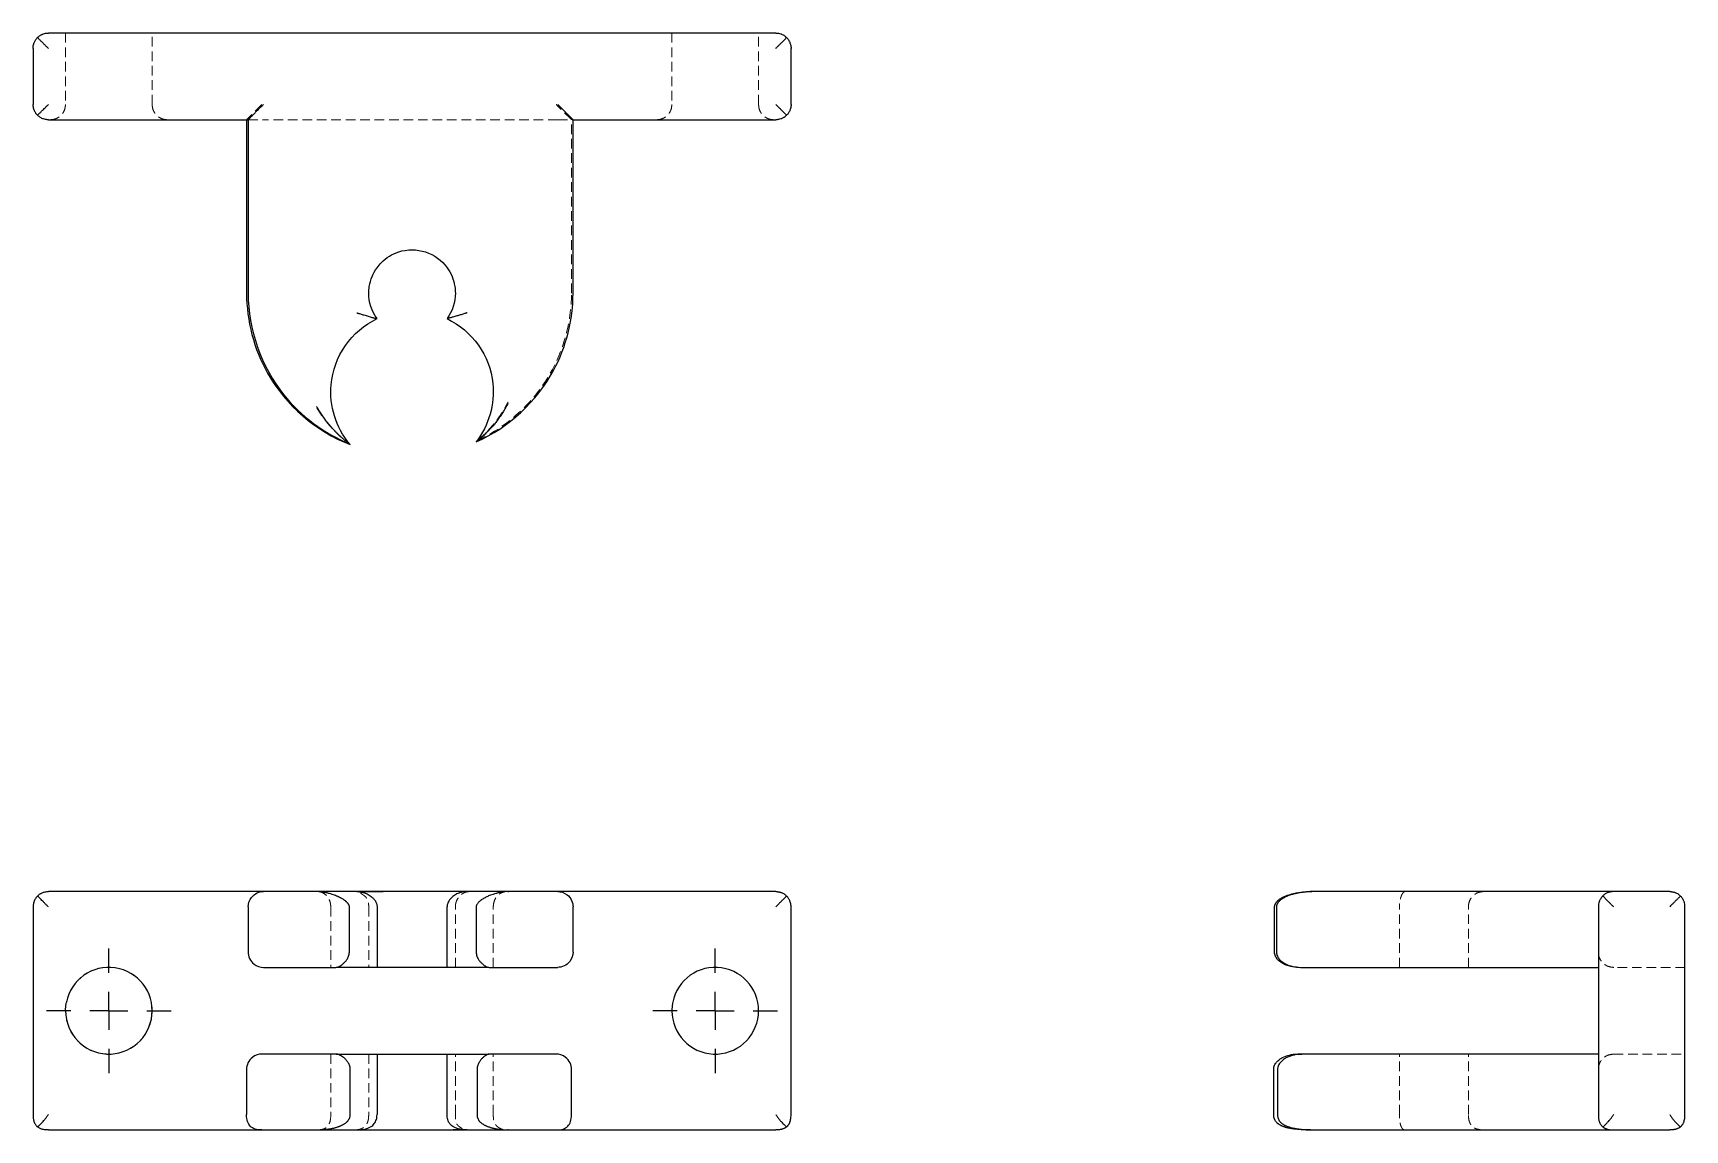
# Model space of a CAD drawing. Header units: millimetres. Extents: x 33 to 251, y 41 to 186.
import ezdxf

# ---------------------------------------------------------------- set-up
doc = ezdxf.new("R2010")
doc.units = ezdxf.units.MM
doc.linetypes.add('HIDDEN', pattern=[1.905, 1.27, -0.635])
doc.layers.add('10', color=7, linetype='Continuous')

# ---------------------------------------------------------------- blocks, each defined once
blk = doc.blocks.new('SW_CENTERMARKSYMBOL_0')
at = {"layer": '10', "color": 0}
for p, q in [((0, 5), (0, 8.21)), ((0, 0), (0, 2.5)), ((-5, 0), (-8.21, 0)), ((0, 0), (-2.5, 0)), ((0, 0), (0, -2.5)), ((0, 0), (2.5, 0)), ((5, 0), (8.21, 0)), ((0, -5), (0, -8.21))]:
    blk.add_line(p, q, dxfattribs=at)
blk = doc.blocks.new('SW_CENTERMARKSYMBOL_1')
at = {"layer": '10', "color": 0}
for p, q in [((0, 5), (0, 8.21)), ((0, 0), (0, 2.5)), ((-5, 0), (-8.21, 0)), ((0, 0), (-2.5, 0)), ((0, 0), (0, -2.5)), ((0, 0), (2.5, 0)), ((5, 0), (8.21, 0)), ((0, -5), (0, -8.21))]:
    blk.add_line(p, q, dxfattribs=at)

msp = doc.modelspace()

# ---------------------------------------------------------------- linework, layer by layer
at = {"color": 7, "linetype": 'Continuous', "lineweight": 25}
for p, q in [((130.93, 185.77), (35.07, 185.77)), ((33.05, 183.75), (33.05, 176.37)), ((132.95, 176.37), (132.95, 183.75)), ((35.07, 174.35), (61.4, 174.35)), ((61.19, 174.35), (61.19, 151.51)), ((61.4, 174.35), (61.4, 151.51)), ((104.22, 151.51), (104.22, 174.35)), ((104.22, 174.35), (130.93, 174.35)), ((63.42, 72.7), (35.07, 72.7)), ((130.93, 72.7), (102.2, 72.7)), ((201.87, 72.7), (201.6, 72.7)), ((241.37, 72.7), (216.51, 72.7)), ((248.75, 72.7), (241.37, 72.7)), ((33.05, 70.68), (33.05, 43.32)), ((61.4, 70.68), (61.4, 64.73)), ((74.74, 64.73), (74.74, 70.68)), ((78.39, 70.68), (78.39, 62.71)), ((87.61, 62.71), (87.61, 70.68)), ((91.45, 70.68), (91.45, 64.73)), ((104.22, 64.73), (104.22, 70.68)), ((132.95, 43.32), (132.95, 70.68)), ((196.68, 64.73), (196.68, 70.68)), ((196.92, 70.68), (196.92, 64.73)), ((239.35, 70.68), (239.35, 43.32)), ((250.77, 43.32), (250.77, 70.68)), ((78.39, 62.71), (73.04, 62.71)), ((87.61, 62.71), (78.39, 62.71)), ((216.51, 62.71), (239.35, 62.71)), ((37.34, 57.1), (37.43, 58.02)), ((117.26, 57.1), (117.35, 58.02)), ((78.39, 51.29), (78.39, 43.32)), ((78.39, 51.29), (87.61, 51.29)), ((87.61, 43.32), (87.61, 51.29)), ((87.61, 51.29), (93.14, 51.29)), ((199.66, 51.29), (200.28, 51.29)), ((239.35, 51.29), (216.51, 51.29)), ((61.19, 49.27), (61.19, 43.32)), ((74.85, 43.32), (74.85, 49.27)), ((91.56, 49.27), (91.56, 43.32)), ((104.01, 43.32), (104.01, 49.27)), ((196.56, 43.32), (196.56, 49.27)), ((197.07, 49.27), (197.07, 43.32)), ((35.07, 41.3), (63.21, 41.3)), ((101.99, 41.3), (130.93, 41.3)), ((201.4, 41.3), (202.08, 41.3)), ((216.51, 41.3), (241.37, 41.3)), ((241.37, 41.3), (248.75, 41.3))]:
    msp.add_line(p, q, dxfattribs=at)
at = {"color": 7, "linetype": 'HIDDEN', "lineweight": 18}
for p, q in [((37.33, 185.77), (37.33, 176.37)), ((48.75, 176.37), (48.75, 185.77)), ((117.25, 185.77), (117.25, 176.37)), ((128.67, 176.37), (128.67, 185.77)), ((102.2, 174.35), (63.42, 174.35)), ((104.01, 151.51), (104.01, 174.35)), ((239.85, 72), (240, 72.16)), ((72.3, 70.68), (72.3, 62.71)), ((77.29, 70.68), (77.29, 62.71)), ((77.3, 70.68), (77.3, 70.68)), ((88.71, 62.71), (88.71, 70.68)), ((93.7, 62.71), (93.7, 70.68)), ((213.15, 62.71), (213.15, 70.68)), ((222.22, 62.71), (222.22, 70.68)), ((201.29, 62.71), (199.82, 62.71)), ((250.77, 62.71), (241.37, 62.71)), ((117.25, 57), (117.36, 58.11)), ((72.3, 51.29), (72.3, 43.32)), ((77.29, 51.29), (77.29, 43.32)), ((88.71, 43.32), (88.71, 51.29)), ((93.7, 43.32), (93.7, 51.29)), ((213.15, 43.32), (213.15, 51.29)), ((222.22, 43.32), (222.22, 51.29)), ((241.37, 51.29), (250.77, 51.29)), ((88.7, 43.32), (88.7, 43.32)), ((239.96, 41.69), (239.85, 41.81))]:
    msp.add_line(p, q, dxfattribs=at)
at = {"color": 7, "linetype": 'HIDDEN', "lineweight": 18, "flags": 128}
for points in [[(35.07, 185.77), (35.07, 185.77)], [(130.93, 185.77), (130.93, 185.77)], [(33.05, 183.75), (33.05, 183.75)], [(132.95, 183.75), (132.95, 183.75)], [(33.05, 176.37), (33.05, 176.37)], [(132.95, 176.37), (132.95, 176.37)], [(35.07, 174.35), (35.07, 174.35)], [(130.93, 174.35), (130.93, 174.35)], [(35.07, 72.7), (35.07, 72.7)], [(63.42, 72.7), (63.42, 72.7)], [(102.2, 72.7), (102.2, 72.7)], [(130.93, 72.7), (130.93, 72.7)], [(241.37, 72.7), (241.37, 72.7)], [(241.37, 72.7), (241.37, 72.7)], [(248.75, 72.7), (248.75, 72.7)], [(33.05, 70.68), (33.05, 70.68)], [(61.4, 70.68), (61.4, 70.68)], [(104.22, 70.68), (104.22, 70.68)], [(132.95, 70.68), (132.95, 70.68)], [(239.35, 70.68), (239.35, 70.68)], [(239.35, 70.68), (239.35, 70.68)], [(250.77, 70.68), (250.77, 70.68)], [(61.4, 64.73), (61.4, 64.73)], [(104.22, 64.73), (104.22, 64.73)], [(63.42, 62.71), (63.42, 62.71)], [(93.7, 62.71), (93.68, 62.71), (93.57, 62.71), (93.35, 62.71), (93.05, 62.71)], [(102.2, 62.71), (102.2, 62.71)], [(63.21, 51.29), (63.21, 51.29)], [(72.3, 51.29), (72.3, 51.29), (72.39, 51.29), (72.58, 51.29), (72.87, 51.29), (72.98, 51.29)], [(101.99, 51.29), (101.99, 51.29)], [(61.19, 49.27), (61.19, 49.27)], [(104.01, 49.27), (104.01, 49.27)], [(33.05, 43.32), (33.05, 43.32)], [(61.19, 43.32), (61.19, 43.32)], [(104.01, 43.32), (104.01, 43.32)], [(132.95, 43.32), (132.95, 43.32)], [(239.35, 43.32), (239.35, 43.32)], [(239.35, 43.32), (239.35, 43.32)], [(250.77, 43.32), (250.77, 43.32)], [(35.07, 41.3), (35.07, 41.3)], [(63.21, 41.3), (63.21, 41.3)], [(101.99, 41.3), (101.99, 41.3)], [(130.93, 41.3), (130.93, 41.3)], [(241.37, 41.3), (241.37, 41.3)], [(241.37, 41.3), (241.37, 41.3)], [(248.75, 41.3), (248.75, 41.3)]]:
    msp.add_lwpolyline(points, dxfattribs=at)
at = {"color": 7, "linetype": 'Continuous', "lineweight": 25, "flags": 128}
for points in [[(93.05, 62.71), (93.04, 62.71), (92.64, 62.71), (92.15, 62.71), (91.57, 62.71), (90.91, 62.71), (90.18, 62.71), (89.38, 62.71), (88.52, 62.71), (87.61, 62.71)], [(72.98, 51.29), (73.27, 51.29), (73.76, 51.29), (74.34, 51.29), (75.01, 51.29), (75.75, 51.29), (76.57, 51.29), (77.45, 51.29), (78.39, 51.29)]]:
    msp.add_lwpolyline(points, dxfattribs=at)
at = {"color": 7, "linetype": 'HIDDEN', "lineweight": 18}
msp.add_arc((149.81, 53.29), 25.65, 134.8968, 135.2267, dxfattribs=at)
at = {"color": 7, "linetype": 'Continuous', "lineweight": 25}
for centre, start, end in [((43.04, 57), 179.9997, 168.7503), ((122.96, 57), 179.9991, 168.7509)]:
    msp.add_arc(centre, 5.71, start, end, dxfattribs=at)
for points, knots in [([(33.05, 183.75), (33.05, 183.79), (33.05, 183.87), (33.06, 183.99), (33.08, 184.12), (33.11, 184.24), (33.15, 184.37), (33.2, 184.51), (33.27, 184.67), (33.37, 184.85), (33.49, 185.02), (33.59, 185.12), (33.64, 185.17)], [0, 0, 0, 0, 0.079686, 0.161011, 0.24385, 0.328077, 0.41357, 0.500216, 0.625338, 0.750257, 0.875093, 1, 1, 1, 1]), ([(33.64, 185.17), (33.66, 185.2), (33.72, 185.25), (33.82, 185.33), (33.92, 185.41), (34.04, 185.49), (34.18, 185.56), (34.3, 185.62), (34.47, 185.68), (34.67, 185.73), (34.88, 185.76), (35.01, 185.76), (35.07, 185.77)], [0, 0, 0, 0, 0.064495, 0.136706, 0.216541, 0.303831, 0.398323, 0.499698, 0.56742, 0.749751, 0.88973, 1, 1, 1, 1]), ([(33.64, 185.17), (33.67, 185.15), (33.73, 185.09), (33.82, 184.99), (33.93, 184.88), (34.05, 184.76), (34.18, 184.63), (34.35, 184.46), (34.57, 184.24), (34.81, 183.99), (34.98, 183.83), (35.07, 183.75)], [0, 0, 0, 0, 0.069396, 0.14442, 0.225006, 0.311137, 0.402765, 0.499787, 0.669523, 0.836568, 1, 1, 1, 1]), ([(130.93, 185.77), (130.97, 185.76), (131.05, 185.76), (131.17, 185.75), (131.35, 185.73), (131.53, 185.68), (131.72, 185.61), (131.89, 185.53), (132.07, 185.42), (132.23, 185.3), (132.32, 185.21), (132.36, 185.17)], [0, 0, 0, 0, 0.07026, 0.153594, 0.25029, 0.432717, 0.500358, 0.64983, 0.783468, 0.900361, 1, 1, 1, 1]), ([(130.93, 183.75), (130.97, 183.79), (131.06, 183.87), (131.18, 183.99), (131.3, 184.12), (131.43, 184.24), (131.55, 184.37), (131.7, 184.51), (131.87, 184.67), (132.04, 184.85), (132.21, 185.02), (132.31, 185.12), (132.36, 185.17)], [0, 0, 0, 0, 0.079686, 0.161011, 0.24385, 0.328077, 0.413569, 0.500215, 0.625337, 0.750257, 0.875093, 1, 1, 1, 1]), ([(132.36, 185.17), (132.39, 185.15), (132.45, 185.09), (132.53, 184.99), (132.61, 184.88), (132.68, 184.76), (132.75, 184.63), (132.82, 184.46), (132.89, 184.24), (132.94, 183.99), (132.95, 183.83), (132.95, 183.75)], [0, 0, 0, 0, 0.069396, 0.144419, 0.225005, 0.311135, 0.402764, 0.499786, 0.669522, 0.836568, 1, 1, 1, 1]), ([(33.64, 174.94), (33.61, 174.97), (33.55, 175.03), (33.47, 175.12), (33.39, 175.23), (33.32, 175.35), (33.25, 175.48), (33.18, 175.65), (33.11, 175.87), (33.06, 176.12), (33.05, 176.28), (33.05, 176.37)], [0, 0, 0, 0, 0.06939, 0.14441, 0.224994, 0.311126, 0.402758, 0.499785, 0.669525, 0.836571, 1, 1, 1, 1]), ([(33.64, 174.94), (33.66, 174.97), (33.72, 175.02), (33.82, 175.12), (33.92, 175.22), (34.04, 175.34), (34.18, 175.48), (34.4, 175.7), (34.67, 175.97), (34.93, 176.22), (35.04, 176.34), (35.07, 176.37)], [0, 0, 0, 0, 0.064513, 0.136739, 0.216589, 0.303893, 0.398398, 0.499786, 0.777487, 0.942327, 1, 1, 1, 1]), ([(61.4, 174.35), (61.4, 174.35), (61.4, 174.35), (61.41, 174.36), (61.43, 174.37), (61.45, 174.4), (61.48, 174.43), (61.52, 174.46), (61.56, 174.5), (61.65, 174.59), (61.82, 174.77), (62.09, 175.03), (62.4, 175.35), (62.73, 175.68), (63.04, 175.99), (63.27, 176.22), (63.38, 176.33), (63.42, 176.37)], [0, 0, 0, 0, 0.02917, 0.058799, 0.0889, 0.119494, 0.150614, 0.182305, 0.214621, 0.247626, 0.362631, 0.497303, 0.610105, 0.748484, 0.876157, 0.959323, 1, 1, 1, 1]), ([(102.2, 176.37), (102.24, 176.33), (102.35, 176.22), (102.58, 175.99), (102.89, 175.68), (103.22, 175.35), (103.53, 175.03), (103.8, 174.77), (103.99, 174.57), (104.11, 174.46), (104.17, 174.4), (104.21, 174.35), (104.22, 174.35), (104.22, 174.35)], [0, 0, 0, 0, 0.040731, 0.123913, 0.251561, 0.389921, 0.502787, 0.637435, 0.752509, 0.817781, 0.880554, 0.94122, 1, 1, 1, 1]), ([(130.93, 176.37), (130.98, 176.33), (131.06, 176.24), (131.18, 176.12), (131.3, 176), (131.43, 175.87), (131.56, 175.75), (131.7, 175.6), (131.86, 175.44), (132.03, 175.26), (132.2, 175.09), (132.31, 174.99), (132.36, 174.94)], [0, 0, 0, 0, 0.079683, 0.161007, 0.243846, 0.328074, 0.413568, 0.500217, 0.625347, 0.75027, 0.875103, 1, 1, 1, 1]), ([(132.95, 176.37), (132.95, 176.33), (132.95, 176.24), (132.94, 176.12), (132.92, 176), (132.89, 175.87), (132.85, 175.74), (132.8, 175.6), (132.73, 175.44), (132.63, 175.27), (132.51, 175.1), (132.41, 174.99), (132.36, 174.94)], [0, 0, 0, 0, 0.079683, 0.161007, 0.243846, 0.328074, 0.413569, 0.500217, 0.625347, 0.75027, 0.875103, 1, 1, 1, 1]), ([(35.07, 174.35), (35.03, 174.35), (34.95, 174.35), (34.83, 174.36), (34.65, 174.39), (34.47, 174.43), (34.28, 174.5), (34.11, 174.58), (33.93, 174.7), (33.77, 174.81), (33.68, 174.9), (33.64, 174.94)], [0, 0, 0, 0, 0.070252, 0.153586, 0.25029, 0.432525, 0.500358, 0.649822, 0.783457, 0.900352, 1, 1, 1, 1]), ([(132.36, 174.94), (132.34, 174.91), (132.28, 174.86), (132.18, 174.78), (132.08, 174.7), (131.96, 174.62), (131.82, 174.55), (131.7, 174.49), (131.53, 174.43), (131.33, 174.38), (131.12, 174.35), (130.99, 174.35), (130.93, 174.35)], [0, 0, 0, 0, 0.064502, 0.136716, 0.216552, 0.303841, 0.398328, 0.499698, 0.56761, 0.749751, 0.889739, 1, 1, 1, 1]), ([(78.39, 148.15), (77.67, 149.13), (77.2, 150.6), (77.39, 153.01), (77.97, 154.41), (79.34, 156.02), (81.43, 157.31), (84.89, 157.31), (87.68, 155.27), (88.61, 153.01), (88.8, 150.6), (88.33, 149.13), (87.61, 148.15)], [0, 0, 0, 0, 0.169369, 0.211711, 0.338738, 0.38108, 0.508106, 0.677475, 0.846844, 0.97387, 1.016213, 1.185581, 1.185581, 1.185581, 1.185581]), ([(61.19, 151.51), (61.19, 147.84), (63.44, 139.27), (70.28, 133.33), (74.85, 131.56)], [0, 0, 0, 0, 0.3492608, 0.8149419, 0.8149419, 0.8149419, 0.8149419]), ([(61.4, 151.51), (61.4, 146.68), (64.38, 138.26), (71.38, 133.05), (74.74, 131.68)], [-1.6041868, -1.6041868, -1.6041868, -1.6041868, -1.1446515, -0.8, -0.8, -0.8, -0.8]), ([(91.45, 131.92), (95.77, 133.83), (102.14, 139.73), (104.22, 147.98), (104.22, 151.51)], [0.8, 0.8, 0.8, 0.8, 1.2482602, 1.5844553, 1.5844553, 1.5844553, 1.5844553]), ([(74.74, 131.68), (72.97, 133.83), (71.51, 138.58), (73.81, 144.88), (76.71, 147.35), (78.39, 148.15)], [0, 0, 0, 0, 0.3463066, 0.5771777, 0.8080487, 0.8080487, 0.8080487, 0.8080487]), ([(75.72, 148.93), (75.73, 148.92), (75.75, 148.92), (75.79, 148.9), (75.86, 148.88), (75.99, 148.84), (76.19, 148.78), (76.42, 148.71), (76.67, 148.63), (76.95, 148.55), (77.23, 148.47), (77.49, 148.39), (77.72, 148.32), (77.9, 148.27), (78.06, 148.23), (78.18, 148.2), (78.27, 148.18), (78.34, 148.16), (78.38, 148.15), (78.38, 148.15), (78.39, 148.15)], [0, 0, 0, 0, 0.008107, 0.016335, 0.032795, 0.065726, 0.131606, 0.195034, 0.26335, 0.349882, 0.437355, 0.525151, 0.60012, 0.669903, 0.734939, 0.79562, 0.852228, 0.904992, 0.954148, 1, 1, 1, 1]), ([(90.28, 148.92), (90.26, 148.92), (90.22, 148.91), (90.14, 148.88), (90.01, 148.84), (89.81, 148.78), (89.58, 148.71), (89.33, 148.63), (89.05, 148.54), (88.77, 148.46), (88.51, 148.39), (88.29, 148.33), (88.1, 148.28), (87.95, 148.24), (87.83, 148.21), (87.73, 148.18), (87.66, 148.16), (87.62, 148.15), (87.62, 148.15), (87.61, 148.15)], [0, 0, 0, 0, 0.016136, 0.032597, 0.06553, 0.131418, 0.194277, 0.263179, 0.349704, 0.437194, 0.52503, 0.598738, 0.667771, 0.732459, 0.793124, 0.850001, 0.903287, 0.953194, 1, 1, 1, 1]), ([(87.61, 148.15), (89.26, 147.36), (92.13, 144.94), (94.46, 138.78), (93.13, 134.08), (91.45, 131.92)], [0, 0, 0, 0, 0.227178, 0.4543561, 0.7951231, 0.7951231, 0.7951231, 0.7951231]), ([(74.74, 131.68), (74.74, 131.68), (74.74, 131.68), (74.73, 131.69), (74.7, 131.71), (74.68, 131.73), (74.64, 131.75), (74.59, 131.79), (74.54, 131.82), (74.48, 131.87), (74.41, 131.92), (74.33, 131.98), (74.25, 132.05), (74.16, 132.12), (74.06, 132.2), (73.96, 132.29), (73.85, 132.39), (73.73, 132.49), (73.61, 132.6), (73.48, 132.72), (73.34, 132.85), (73.2, 132.98), (73.01, 133.17), (72.77, 133.42), (72.45, 133.76), (72.08, 134.18), (71.67, 134.7), (71.26, 135.26), (70.9, 135.8), (70.63, 136.23), (70.48, 136.49), (70.42, 136.6)], [0, 0, 0, 0, 0.0088983, 0.0181872, 0.028042, 0.0386094, 0.050008, 0.0623317, 0.0756544, 0.0900337, 0.1055146, 0.1221326, 0.1399153, 0.1588846, 0.1790573, 0.2004419, 0.2230404, 0.246852, 0.2718736, 0.2981003, 0.3255252, 0.3541407, 0.3839378, 0.4396253, 0.5070704, 0.5860007, 0.6760778, 0.7861478, 0.876418, 0.9475122, 1, 1, 1, 1]), ([(95.63, 136.96), (95.58, 136.88), (95.48, 136.68), (95.29, 136.36), (95.05, 135.96), (94.76, 135.49), (94.41, 134.99), (94.04, 134.5), (93.69, 134.07), (93.38, 133.72), (93.1, 133.42), (92.85, 133.17), (92.63, 132.94), (92.41, 132.74), (92.22, 132.56), (92.05, 132.4), (91.89, 132.27), (91.76, 132.16), (91.65, 132.08), (91.57, 132.01), (91.5, 131.96), (91.46, 131.93), (91.46, 131.93), (91.45, 131.92)], [0, 0, 0, 0, 0.040376, 0.092668, 0.157156, 0.234146, 0.323959, 0.413914, 0.492799, 0.560284, 0.616103, 0.667459, 0.715176, 0.759215, 0.799549, 0.836169, 0.869103, 0.898439, 0.924325, 0.946984, 0.96676, 0.984176, 1, 1, 1, 1]), ([(74.85, 131.56), (74.84, 131.56), (74.83, 131.57), (74.76, 131.66), (74.74, 131.69)], [0, 0, 0, 0, 0.61317, 1, 1, 1, 1]), ([(33.64, 72.11), (33.61, 72.08), (33.55, 72.02), (33.47, 71.92), (33.39, 71.81), (33.32, 71.69), (33.25, 71.57), (33.18, 71.39), (33.11, 71.18), (33.06, 70.93), (33.05, 70.76), (33.05, 70.68)], [0, 0, 0, 0, 0.06939, 0.14441, 0.224994, 0.311126, 0.402758, 0.499785, 0.669525, 0.836571, 1, 1, 1, 1]), ([(33.64, 72.11), (33.66, 72.13), (33.72, 72.19), (33.82, 72.27), (33.92, 72.35), (34.04, 72.42), (34.18, 72.5), (34.4, 72.6), (34.67, 72.67), (34.93, 72.7), (35.04, 72.7), (35.07, 72.7)], [0, 0, 0, 0, 0.064513, 0.136739, 0.216589, 0.303893, 0.398398, 0.499786, 0.777487, 0.942327, 1, 1, 1, 1]), ([(35.07, 70.68), (35.03, 70.72), (34.95, 70.79), (34.83, 70.92), (34.65, 71.1), (34.47, 71.27), (34.28, 71.47), (34.11, 71.64), (33.93, 71.82), (33.77, 71.98), (33.68, 72.07), (33.64, 72.11)], [0, 0, 0, 0, 0.070252, 0.153586, 0.25029, 0.432525, 0.500358, 0.649822, 0.783457, 0.900352, 1, 1, 1, 1]), ([(61.4, 70.68), (61.4, 71.09), (61.64, 71.87), (62.56, 72.59), (63.15, 72.7), (63.42, 72.7)], [0, 0, 0, 0, 0.428571, 0.714286, 1, 1, 1, 1]), ([(70.42, 72.7), (69.33, 72.7), (68.34, 72.7), (66.61, 72.7), (64.39, 72.7), (63.42, 72.7), (63.42, 72.7)], [0, 0, 0, 0, 0.25, 0.25, 0.5, 1, 1, 1, 1]), ([(74.74, 70.68), (74.74, 70.7), (74.74, 70.75), (74.73, 70.81), (74.7, 70.88), (74.68, 70.95), (74.64, 71.01), (74.59, 71.08), (74.54, 71.15), (74.48, 71.22), (74.41, 71.29), (74.33, 71.36), (74.25, 71.44), (74.16, 71.51), (74.06, 71.58), (73.96, 71.65), (73.85, 71.72), (73.73, 71.79), (73.61, 71.86), (73.48, 71.92), (73.34, 71.99), (73.2, 72.05), (73.01, 72.13), (72.77, 72.23), (72.45, 72.33), (72.08, 72.44), (71.67, 72.55), (71.26, 72.63), (70.9, 72.67), (70.63, 72.7), (70.48, 72.7), (70.42, 72.7)], [0, 0, 0, 0, 0.0088983, 0.0181872, 0.028042, 0.0386094, 0.050008, 0.0623317, 0.0756544, 0.0900337, 0.1055146, 0.1221326, 0.1399153, 0.1588846, 0.1790573, 0.2004419, 0.2230404, 0.246852, 0.2718736, 0.2981003, 0.3255252, 0.3541407, 0.3839378, 0.4396253, 0.5070704, 0.5860007, 0.6760778, 0.7861478, 0.876418, 0.9475122, 1, 1, 1, 1]), ([(75.72, 72.7), (75.2, 72.7), (74.15, 72.7), (72.83, 72.7), (71.77, 72.7), (70.99, 72.7), (70.72, 72.7), (70.6, 72.7)], [0, 0, 0, 0, 0.208591, 0.417086, 0.625712, 0.834519, 1, 1, 1, 1]), ([(75.72, 72.7), (75.73, 72.7), (75.75, 72.7), (75.79, 72.7), (75.86, 72.7), (75.99, 72.69), (76.19, 72.67), (76.42, 72.62), (76.67, 72.55), (76.95, 72.45), (77.23, 72.31), (77.49, 72.15), (77.72, 71.97), (77.9, 71.79), (78.06, 71.61), (78.18, 71.42), (78.27, 71.23), (78.34, 71.04), (78.38, 70.86), (78.38, 70.74), (78.39, 70.68)], [0, 0, 0, 0, 0.008107, 0.016335, 0.032795, 0.065726, 0.131606, 0.195034, 0.26335, 0.349882, 0.437355, 0.525151, 0.60012, 0.669903, 0.734939, 0.79562, 0.852228, 0.904992, 0.954148, 1, 1, 1, 1]), ([(90.18, 72.7), (90.14, 72.7), (89.95, 72.7), (89.34, 72.7), (88.39, 72.7), (87.22, 72.7), (85.9, 72.7), (84.48, 72.7), (83, 72.7), (81.52, 72.7), (80.1, 72.7), (78.78, 72.7), (77.61, 72.7), (76.66, 72.7), (76.05, 72.7), (75.86, 72.7), (75.82, 72.7)], [0, 0, 0, 0, 0.023576, 0.102714, 0.182029, 0.261547, 0.341048, 0.420471, 0.499962, 0.579444, 0.658795, 0.738139, 0.817639, 0.897263, 0.976408, 1, 1, 1, 1]), ([(81.93, 72.7), (81.66, 72.7), (81.03, 72.69), (80.1, 72.69), (79.18, 72.68), (78.39, 72.68), (77.73, 72.66), (77.2, 72.65), (76.81, 72.63), (76.56, 72.61), (76.47, 72.59), (76.44, 72.59)], [0, 0, 0, 0, 0.105566, 0.247189, 0.38261, 0.51154, 0.633654, 0.748456, 0.855043, 0.953275, 1, 1, 1, 1]), ([(90.28, 72.7), (90.26, 72.7), (90.22, 72.7), (90.14, 72.7), (90.01, 72.69), (89.81, 72.67), (89.58, 72.62), (89.33, 72.55), (89.05, 72.45), (88.77, 72.31), (88.51, 72.15), (88.29, 71.98), (88.1, 71.8), (87.95, 71.61), (87.83, 71.42), (87.73, 71.23), (87.66, 71.04), (87.62, 70.86), (87.62, 70.74), (87.61, 70.68)], [0, 0, 0, 0, 0.016136, 0.032597, 0.06553, 0.131418, 0.194277, 0.263179, 0.349704, 0.437194, 0.52503, 0.598738, 0.667771, 0.732459, 0.793124, 0.850001, 0.903287, 0.953194, 1, 1, 1, 1]), ([(95.62, 72.7), (95.76, 72.7), (95.75, 72.7), (95.41, 72.7), (95.08, 72.7), (94.14, 72.7), (93.53, 72.7), (92.07, 72.7), (91.22, 72.7), (90.28, 72.7)], [0, 0, 0, 0, 0.25, 0.25, 0.5, 0.5, 0.75, 0.75, 1, 1, 1, 1]), ([(95.63, 72.7), (95.58, 72.7), (95.48, 72.7), (95.29, 72.68), (95.05, 72.66), (94.76, 72.61), (94.41, 72.54), (94.04, 72.44), (93.69, 72.33), (93.38, 72.22), (93.1, 72.12), (92.85, 72.01), (92.63, 71.89), (92.41, 71.77), (92.22, 71.65), (92.05, 71.53), (91.89, 71.41), (91.76, 71.28), (91.65, 71.16), (91.57, 71.04), (91.5, 70.92), (91.46, 70.8), (91.46, 70.72), (91.45, 70.68)], [0, 0, 0, 0, 0.040376, 0.092668, 0.157156, 0.234146, 0.323959, 0.413914, 0.492799, 0.560284, 0.616103, 0.667459, 0.715176, 0.759215, 0.799549, 0.836169, 0.869103, 0.898439, 0.924325, 0.946984, 0.96676, 0.984176, 1, 1, 1, 1]), ([(102.2, 72.7), (102.2, 72.7), (101.61, 72.7), (99.92, 72.7), (99.22, 72.7), (97.59, 72.7), (96.65, 72.7), (95.62, 72.7)], [0, 0, 0, 0, 0.5, 0.5, 0.75, 0.75, 1, 1, 1, 1]), ([(102.2, 72.7), (102.61, 72.7), (103.39, 72.47), (104.11, 71.55), (104.22, 70.95), (104.22, 70.68)], [0, 0, 0, 0, 0.428571, 0.714286, 1, 1, 1, 1]), ([(130.93, 72.7), (130.98, 72.7), (131.06, 72.7), (131.18, 72.68), (131.3, 72.66), (131.43, 72.64), (131.56, 72.6), (131.7, 72.55), (131.86, 72.48), (132.03, 72.38), (132.2, 72.26), (132.31, 72.16), (132.36, 72.11)], [0, 0, 0, 0, 0.079683, 0.161007, 0.243846, 0.328074, 0.413568, 0.500217, 0.625347, 0.75027, 0.875103, 1, 1, 1, 1]), ([(132.36, 72.11), (132.34, 72.08), (132.28, 72.02), (132.18, 71.93), (132.08, 71.82), (131.96, 71.7), (131.82, 71.57), (131.7, 71.44), (131.53, 71.27), (131.33, 71.08), (131.12, 70.86), (130.99, 70.74), (130.93, 70.68)], [0, 0, 0, 0, 0.064502, 0.136716, 0.216552, 0.303841, 0.398328, 0.499698, 0.56761, 0.749751, 0.889739, 1, 1, 1, 1]), ([(132.95, 70.68), (132.95, 70.72), (132.95, 70.8), (132.94, 70.92), (132.92, 71.05), (132.89, 71.17), (132.85, 71.3), (132.8, 71.45), (132.73, 71.61), (132.63, 71.79), (132.51, 71.95), (132.41, 72.06), (132.36, 72.11)], [0, 0, 0, 0, 0.079683, 0.161007, 0.243846, 0.328074, 0.413569, 0.500217, 0.625347, 0.75027, 0.875103, 1, 1, 1, 1]), ([(196.68, 70.68), (196.68, 70.7), (196.68, 70.75), (196.69, 70.81), (196.71, 70.88), (196.73, 70.95), (196.75, 71.01), (196.79, 71.08), (196.82, 71.15), (196.87, 71.22), (196.92, 71.29), (196.98, 71.36), (197.05, 71.44), (197.12, 71.51), (197.2, 71.58), (197.29, 71.65), (197.39, 71.72), (197.49, 71.79), (197.6, 71.86), (197.72, 71.92), (197.85, 71.99), (197.98, 72.05), (198.17, 72.13), (198.42, 72.23), (198.76, 72.33), (199.18, 72.44), (199.7, 72.55), (200.26, 72.63), (200.8, 72.67), (201.23, 72.7), (201.49, 72.7), (201.6, 72.7)], [0, 0, 0, 0, 0.0088983, 0.0181872, 0.028042, 0.0386094, 0.050008, 0.0623317, 0.0756544, 0.0900337, 0.1055146, 0.1221326, 0.1399153, 0.1588846, 0.1790573, 0.2004419, 0.2230404, 0.246852, 0.2718736, 0.2981003, 0.3255252, 0.3541407, 0.3839378, 0.4396253, 0.5070704, 0.5860007, 0.6760778, 0.7861478, 0.876418, 0.9475122, 1, 1, 1, 1]), ([(201.96, 72.7), (201.88, 72.7), (201.68, 72.7), (201.36, 72.68), (200.96, 72.66), (200.49, 72.61), (199.99, 72.54), (199.5, 72.44), (199.07, 72.33), (198.72, 72.22), (198.42, 72.12), (198.17, 72.01), (197.94, 71.89), (197.74, 71.77), (197.56, 71.65), (197.4, 71.53), (197.27, 71.41), (197.16, 71.28), (197.08, 71.16), (197.01, 71.04), (196.96, 70.92), (196.93, 70.8), (196.93, 70.72), (196.92, 70.68)], [0, 0, 0, 0, 0.040376, 0.092668, 0.157156, 0.234146, 0.323959, 0.413914, 0.492799, 0.560284, 0.616103, 0.667459, 0.715176, 0.759215, 0.799549, 0.836169, 0.869103, 0.898439, 0.924325, 0.946984, 0.96676, 0.984176, 1, 1, 1, 1]), ([(216.51, 72.7), (213.77, 72.7), (211.03, 72.7), (207.28, 72.7), (206.09, 72.7), (203.89, 72.7), (202.88, 72.7), (201.97, 72.7)], [0, 0, 0, 0, 0.5, 0.5, 0.75, 0.75, 1, 1, 1, 1]), ([(239.94, 72.11), (239.91, 72.08), (239.86, 72.02), (239.78, 71.93), (239.7, 71.82), (239.62, 71.7), (239.55, 71.57), (239.49, 71.44), (239.43, 71.27), (239.38, 71.08), (239.35, 70.86), (239.35, 70.74), (239.35, 70.68)], [0, 0, 0, 0, 0.064502, 0.136716, 0.216552, 0.303841, 0.398328, 0.499698, 0.56761, 0.749751, 0.889739, 1, 1, 1, 1]), ([(241.37, 72.7), (241.33, 72.7), (241.24, 72.7), (241.12, 72.68), (241, 72.66), (240.87, 72.64), (240.75, 72.6), (240.6, 72.55), (240.44, 72.48), (240.26, 72.38), (240.09, 72.26), (239.99, 72.16), (239.94, 72.11)], [0, 0, 0, 0, 0.079683, 0.161007, 0.243846, 0.328074, 0.413568, 0.500217, 0.625347, 0.75027, 0.875103, 1, 1, 1, 1]), ([(241.37, 70.68), (241.33, 70.72), (241.24, 70.8), (241.12, 70.92), (241, 71.05), (240.87, 71.17), (240.74, 71.3), (240.6, 71.45), (240.44, 71.61), (240.27, 71.79), (240.1, 71.95), (239.99, 72.06), (239.94, 72.11)], [0, 0, 0, 0, 0.079683, 0.161007, 0.243846, 0.328074, 0.413569, 0.500217, 0.625347, 0.75027, 0.875103, 1, 1, 1, 1]), ([(248.75, 72.7), (248.79, 72.7), (248.87, 72.7), (248.99, 72.68), (249.12, 72.66), (249.24, 72.64), (249.37, 72.6), (249.51, 72.55), (249.67, 72.48), (249.85, 72.38), (250.02, 72.26), (250.12, 72.16), (250.17, 72.11)], [0, 0, 0, 0, 0.079686, 0.161011, 0.24385, 0.328077, 0.413569, 0.500215, 0.625337, 0.750257, 0.875093, 1, 1, 1, 1]), ([(250.17, 72.11), (250.14, 72.08), (250.09, 72.02), (249.99, 71.92), (249.88, 71.81), (249.76, 71.69), (249.63, 71.57), (249.46, 71.39), (249.24, 71.18), (248.99, 70.93), (248.83, 70.76), (248.75, 70.68)], [0, 0, 0, 0, 0.069396, 0.144419, 0.225005, 0.311135, 0.402764, 0.499786, 0.669522, 0.836568, 1, 1, 1, 1]), ([(250.77, 70.68), (250.76, 70.72), (250.76, 70.79), (250.75, 70.92), (250.73, 71.1), (250.68, 71.27), (250.61, 71.47), (250.53, 71.64), (250.42, 71.82), (250.3, 71.98), (250.21, 72.07), (250.17, 72.11)], [0, 0, 0, 0, 0.07026, 0.153594, 0.25029, 0.432717, 0.500358, 0.64983, 0.783468, 0.900361, 1, 1, 1, 1]), ([(61.4, 64.73), (61.4, 64.46), (61.51, 63.86), (62.23, 62.94), (63.01, 62.71), (63.42, 62.71)], [0, 0, 0, 0, 0.285714, 0.571429, 1, 1, 1, 1]), ([(72.95, 62.71), (73.08, 62.71), (73.22, 62.75), (73.54, 62.91), (73.72, 63.02), (73.98, 63.24), (74.07, 63.33), (74.25, 63.52), (74.34, 63.63), (74.51, 63.88), (74.59, 64.03), (74.7, 64.35), (74.74, 64.54), (74.74, 64.73)], [0, 0, 0, 0, 0.25, 0.25, 0.5, 0.5, 0.625, 0.625, 0.75, 0.75, 0.875, 0.875, 1, 1, 1, 1]), ([(91.45, 64.73), (91.45, 64.54), (91.49, 64.35), (91.6, 64.03), (91.68, 63.88), (91.84, 63.63), (91.92, 63.52), (92.09, 63.33), (92.18, 63.24), (92.44, 63.02), (92.6, 62.91), (92.9, 62.75), (93.04, 62.71), (93.16, 62.71)], [0, 0, 0, 0, 0.125, 0.125, 0.25, 0.25, 0.375, 0.375, 0.5, 0.5, 0.75, 0.75, 1, 1, 1, 1]), ([(104.22, 64.73), (104.22, 64.32), (103.99, 63.54), (103.07, 62.82), (102.47, 62.71), (102.2, 62.71)], [0, 0, 0, 0, 0.428571, 0.714286, 1, 1, 1, 1]), ([(199.82, 62.71), (199.46, 62.71), (199.13, 62.75), (198.47, 62.91), (198.15, 63.02), (197.72, 63.24), (197.58, 63.33), (197.32, 63.52), (197.19, 63.63), (196.97, 63.88), (196.87, 64.03), (196.73, 64.35), (196.68, 64.54), (196.68, 64.73)], [0, 0, 0, 0, 0.25, 0.25, 0.5, 0.5, 0.625, 0.625, 0.75, 0.75, 0.875, 0.875, 1, 1, 1, 1]), ([(196.92, 64.73), (196.92, 64.54), (196.97, 64.35), (197.12, 64.03), (197.22, 63.88), (197.45, 63.63), (197.58, 63.52), (197.84, 63.33), (197.99, 63.24), (198.43, 63.02), (198.75, 62.91), (199.41, 62.75), (199.75, 62.71), (200.11, 62.71)], [0, 0, 0, 0, 0.125, 0.125, 0.25, 0.25, 0.375, 0.375, 0.5, 0.5, 0.75, 0.75, 1, 1, 1, 1]), ([(63.42, 62.71), (63.42, 62.71), (64.31, 62.71), (67.63, 62.71), (70.07, 62.71), (72.95, 62.71)], [0, 0, 0, 0, 0.5, 0.5, 1, 1, 1, 1]), ([(93.16, 62.71), (95.91, 62.71), (98.22, 62.71), (101.37, 62.71), (102.21, 62.71), (102.21, 62.71)], [0, 0, 0, 0, 0.5, 0.5, 1, 1, 1, 1]), ([(200.11, 62.71), (201.86, 62.71), (204.3, 62.71), (209.99, 62.71), (213.25, 62.71), (216.51, 62.71)], [0, 0, 0, 0, 0.5, 0.5, 1, 1, 1, 1]), ([(63.21, 51.29), (62.8, 51.29), (62.02, 51.06), (61.3, 50.14), (61.19, 49.54), (61.19, 49.27)], [0, 0, 0, 0, 0.428571, 0.714286, 1, 1, 1, 1]), ([(73, 51.29), (70.05, 51.29), (67.54, 51.29), (64.12, 51.29), (63.2, 51.29), (63.2, 51.29)], [0, 0, 0, 0, 0.5, 0.5, 1, 1, 1, 1]), ([(74.85, 49.27), (74.85, 49.46), (74.81, 49.65), (74.69, 49.97), (74.61, 50.12), (74.44, 50.37), (74.35, 50.48), (74.17, 50.67), (74.07, 50.76), (73.8, 50.98), (73.62, 51.09), (73.29, 51.25), (73.14, 51.29), (73, 51.29)], [0, 0, 0, 0, 0.125, 0.125, 0.25, 0.25, 0.375, 0.375, 0.5, 0.5, 0.75, 0.75, 1, 1, 1, 1]), ([(93.21, 51.29), (93.1, 51.29), (92.97, 51.25), (92.68, 51.09), (92.52, 50.98), (92.27, 50.76), (92.19, 50.67), (92.02, 50.48), (91.94, 50.37), (91.78, 50.12), (91.71, 49.97), (91.6, 49.65), (91.56, 49.46), (91.56, 49.27)], [0, 0, 0, 0, 0.25, 0.25, 0.5, 0.5, 0.625, 0.625, 0.75, 0.75, 0.875, 0.875, 1, 1, 1, 1]), ([(101.99, 51.29), (101.99, 51.29), (101.18, 51.29), (98.13, 51.29), (95.89, 51.29), (93.21, 51.29)], [0, 0, 0, 0, 0.5, 0.5, 1, 1, 1, 1]), ([(104.01, 49.27), (104.01, 49.54), (103.9, 50.14), (103.18, 51.06), (102.4, 51.29), (101.99, 51.29)], [0, 0, 0, 0, 0.285714, 0.571429, 1, 1, 1, 1]), ([(196.56, 49.27), (196.56, 49.46), (196.6, 49.65), (196.74, 49.97), (196.84, 50.12), (197.06, 50.37), (197.19, 50.48), (197.45, 50.67), (197.58, 50.76), (198.01, 50.98), (198.33, 51.09), (198.97, 51.25), (199.31, 51.29), (199.66, 51.29)], [0, 0, 0, 0, 0.125, 0.125, 0.25, 0.25, 0.375, 0.375, 0.5, 0.5, 0.75, 0.75, 1, 1, 1, 1]), ([(200.28, 51.29), (199.92, 51.29), (199.58, 51.25), (198.91, 51.09), (198.59, 50.98), (198.14, 50.76), (198, 50.67), (197.73, 50.48), (197.6, 50.37), (197.37, 50.12), (197.27, 49.97), (197.12, 49.65), (197.07, 49.46), (197.07, 49.27)], [0, 0, 0, 0, 0.25, 0.25, 0.5, 0.5, 0.625, 0.625, 0.75, 0.75, 0.875, 0.875, 1, 1, 1, 1]), ([(216.51, 51.29), (213.31, 51.29), (210.1, 51.29), (204.47, 51.29), (202.05, 51.29), (200.29, 51.29)], [0, 0, 0, 0, 0.5, 0.5, 1, 1, 1, 1]), ([(33.05, 43.32), (33.05, 43.26), (33.05, 43.14), (33.06, 42.97), (33.08, 42.81), (33.11, 42.67), (33.14, 42.54), (33.18, 42.38), (33.25, 42.2), (33.36, 42.01), (33.48, 41.84), (33.59, 41.75), (33.64, 41.7)], [0, 0, 0, 0, 0.097057, 0.188937, 0.275501, 0.356627, 0.432222, 0.502219, 0.636282, 0.763618, 0.884659, 1, 1, 1, 1]), ([(33.64, 41.7), (33.67, 41.73), (33.73, 41.78), (33.83, 41.86), (33.93, 41.96), (34.03, 42.06), (34.14, 42.17), (34.26, 42.29), (34.41, 42.45), (34.6, 42.68), (34.83, 42.98), (34.98, 43.2), (35.07, 43.32)], [0, 0, 0, 0, 0.063358, 0.129307, 0.197858, 0.269002, 0.342726, 0.419012, 0.497895, 0.646751, 0.814263, 1, 1, 1, 1]), ([(35.07, 41.3), (34.99, 41.3), (34.85, 41.3), (34.64, 41.32), (34.44, 41.35), (34.25, 41.39), (34.08, 41.45), (33.92, 41.52), (33.77, 41.6), (33.68, 41.67), (33.64, 41.7)], [0, 0, 0, 0, 0.1516741, 0.2949344, 0.4300416, 0.5573475, 0.677316, 0.7905457, 0.8977943, 1, 1, 1, 1]), ([(70.45, 41.3), (70.51, 41.3), (70.63, 41.3), (70.82, 41.31), (71.01, 41.32), (71.2, 41.33), (71.39, 41.35), (71.58, 41.37), (71.77, 41.39), (71.95, 41.42), (72.14, 41.45), (72.32, 41.48), (72.49, 41.52), (72.67, 41.55), (72.84, 41.6), (73, 41.64), (73.16, 41.69), (73.32, 41.74), (73.46, 41.8), (73.61, 41.86), (73.74, 41.92), (73.87, 41.98), (73.99, 42.05), (74.11, 42.12), (74.21, 42.19), (74.31, 42.27), (74.4, 42.35), (74.49, 42.43), (74.56, 42.52), (74.63, 42.61), (74.69, 42.7), (74.74, 42.79), (74.78, 42.89), (74.81, 42.99), (74.83, 43.1), (74.84, 43.21), (74.85, 43.28), (74.85, 43.32)], [0, 0, 0, 0, 0.048824, 0.096435, 0.142817, 0.187958, 0.231845, 0.274467, 0.315816, 0.355883, 0.394663, 0.432149, 0.468339, 0.503231, 0.536825, 0.569123, 0.600129, 0.62985, 0.658296, 0.685477, 0.71141, 0.736115, 0.759619, 0.781954, 0.80316, 0.823287, 0.842393, 0.86055, 0.877841, 0.894368, 0.910244, 0.925601, 0.940583, 0.95535, 0.970064, 0.984893, 1, 1, 1, 1]), ([(75.72, 41.3), (75.73, 41.3), (75.77, 41.3), (75.86, 41.3), (76.01, 41.31), (76.28, 41.32), (76.67, 41.37), (77.13, 41.49), (77.52, 41.68), (77.81, 41.89), (78.03, 42.12), (78.19, 42.38), (78.31, 42.67), (78.37, 42.99), (78.38, 43.21), (78.39, 43.32)], [0, 0, 0, 0, 0.008531, 0.032953, 0.07251, 0.126001, 0.252265, 0.390267, 0.503503, 0.591705, 0.673668, 0.752823, 0.832175, 0.914043, 1, 1, 1, 1]), ([(82.88, 41.3), (83.17, 41.3), (83.84, 41.3), (84.85, 41.3), (85.87, 41.31), (86.77, 41.31), (87.54, 41.32), (88.18, 41.33), (88.69, 41.35), (89.06, 41.36), (89.26, 41.38), (89.32, 41.39), (89.32, 41.39)], [0, 0, 0, 0, 0.101134, 0.235288, 0.363824, 0.486483, 0.60287, 0.712598, 0.81541, 0.911182, 0.999733, 1, 1, 1, 1]), ([(90.28, 41.3), (90.26, 41.3), (90.18, 41.3), (90, 41.31), (89.71, 41.32), (89.31, 41.38), (88.87, 41.5), (88.43, 41.7), (88.07, 41.98), (87.82, 42.33), (87.69, 42.67), (87.63, 42.98), (87.62, 43.2), (87.61, 43.32)], [0, 0, 0, 0, 0.017004, 0.06619, 0.144216, 0.252386, 0.393498, 0.503627, 0.635212, 0.750884, 0.8298, 0.912183, 1, 1, 1, 1]), ([(91.56, 43.32), (91.56, 43.28), (91.57, 43.21), (91.58, 43.1), (91.6, 42.99), (91.63, 42.89), (91.67, 42.79), (91.72, 42.7), (91.77, 42.6), (91.83, 42.51), (91.9, 42.43), (91.98, 42.34), (92.07, 42.27), (92.16, 42.19), (92.27, 42.12), (92.37, 42.05), (92.49, 41.98), (92.61, 41.91), (92.74, 41.85), (92.87, 41.8), (93.01, 41.74), (93.16, 41.69), (93.31, 41.64), (93.46, 41.59), (93.62, 41.55), (93.78, 41.51), (93.95, 41.48), (94.12, 41.44), (94.29, 41.41), (94.46, 41.39), (94.63, 41.36), (94.81, 41.34), (94.98, 41.33), (95.15, 41.32), (95.32, 41.31), (95.49, 41.3), (95.6, 41.3), (95.65, 41.3)], [0, 0, 0, 0, 0.015183, 0.03008, 0.044854, 0.059671, 0.074697, 0.090089, 0.105993, 0.122541, 0.139849, 0.158018, 0.177132, 0.197264, 0.218472, 0.240808, 0.26431, 0.289013, 0.314941, 0.342117, 0.370555, 0.400269, 0.431265, 0.463553, 0.497134, 0.532011, 0.568184, 0.605651, 0.644408, 0.68445, 0.725771, 0.768361, 0.812213, 0.857315, 0.903656, 0.951222, 1, 1, 1, 1]), ([(130.93, 43.32), (130.98, 43.26), (131.06, 43.14), (131.18, 42.97), (131.3, 42.82), (131.41, 42.67), (131.52, 42.54), (131.66, 42.38), (131.83, 42.2), (132.02, 42.01), (132.2, 41.84), (132.31, 41.75), (132.36, 41.7)], [0, 0, 0, 0, 0.095113, 0.18576, 0.271851, 0.353321, 0.430127, 0.502254, 0.638543, 0.766952, 0.88745, 1, 1, 1, 1]), ([(132.36, 41.7), (132.33, 41.68), (132.27, 41.63), (132.18, 41.57), (132.08, 41.52), (131.98, 41.47), (131.87, 41.43), (131.75, 41.39), (131.63, 41.36), (131.5, 41.34), (131.37, 41.32), (131.23, 41.31), (131.08, 41.3), (130.98, 41.3), (130.93, 41.3)], [0, 0, 0, 0, 0.067638, 0.137361, 0.209476, 0.284251, 0.361919, 0.442679, 0.526702, 0.61413, 0.705084, 0.799662, 0.897946, 1, 1, 1, 1]), ([(132.36, 41.7), (132.39, 41.72), (132.44, 41.77), (132.51, 41.84), (132.58, 41.92), (132.64, 42.01), (132.7, 42.1), (132.75, 42.2), (132.79, 42.31), (132.84, 42.46), (132.9, 42.68), (132.94, 42.98), (132.95, 43.2), (132.95, 43.32)], [0, 0, 0, 0, 0.057001, 0.115376, 0.175167, 0.236457, 0.299326, 0.363835, 0.43003, 0.497942, 0.643458, 0.811096, 1, 1, 1, 1]), ([(201.4, 41.3), (201.3, 41.3), (201.09, 41.3), (200.8, 41.31), (200.51, 41.32), (200.24, 41.33), (199.98, 41.35), (199.73, 41.37), (199.49, 41.39), (199.27, 41.42), (199.05, 41.45), (198.84, 41.48), (198.65, 41.52), (198.47, 41.55), (198.29, 41.6), (198.13, 41.64), (197.97, 41.69), (197.82, 41.74), (197.69, 41.8), (197.56, 41.86), (197.44, 41.92), (197.33, 41.98), (197.22, 42.05), (197.13, 42.12), (197.04, 42.19), (196.96, 42.27), (196.89, 42.35), (196.83, 42.43), (196.77, 42.52), (196.72, 42.61), (196.67, 42.7), (196.64, 42.79), (196.61, 42.89), (196.58, 42.99), (196.57, 43.1), (196.56, 43.21), (196.56, 43.28), (196.56, 43.32)], [0, 0, 0, 0, 0.048824, 0.096435, 0.142817, 0.187958, 0.231845, 0.274467, 0.315816, 0.355883, 0.394663, 0.432149, 0.468339, 0.503231, 0.536825, 0.569123, 0.600129, 0.62985, 0.658296, 0.685477, 0.71141, 0.736115, 0.759619, 0.781954, 0.80316, 0.823287, 0.842393, 0.86055, 0.877841, 0.894368, 0.910244, 0.925601, 0.940583, 0.95535, 0.970064, 0.984893, 1, 1, 1, 1]), ([(197.07, 43.32), (197.07, 43.28), (197.07, 43.21), (197.08, 43.1), (197.1, 42.99), (197.12, 42.89), (197.16, 42.79), (197.2, 42.7), (197.24, 42.6), (197.3, 42.51), (197.36, 42.43), (197.43, 42.34), (197.51, 42.27), (197.59, 42.19), (197.69, 42.12), (197.79, 42.05), (197.9, 41.98), (198.02, 41.91), (198.15, 41.85), (198.28, 41.8), (198.43, 41.74), (198.59, 41.69), (198.75, 41.64), (198.93, 41.59), (199.11, 41.55), (199.31, 41.51), (199.51, 41.48), (199.73, 41.44), (199.95, 41.41), (200.19, 41.39), (200.44, 41.36), (200.7, 41.34), (200.97, 41.33), (201.26, 41.32), (201.55, 41.31), (201.86, 41.3), (202.07, 41.3), (202.17, 41.3)], [0, 0, 0, 0, 0.015183, 0.03008, 0.044854, 0.059671, 0.074697, 0.090089, 0.105993, 0.122541, 0.139849, 0.158018, 0.177132, 0.197264, 0.218472, 0.240808, 0.26431, 0.289013, 0.314941, 0.342117, 0.370555, 0.400269, 0.431265, 0.463553, 0.497134, 0.532011, 0.568184, 0.605651, 0.644408, 0.68445, 0.725771, 0.768361, 0.812213, 0.857315, 0.903656, 0.951222, 1, 1, 1, 1]), ([(239.35, 43.32), (239.35, 43.26), (239.35, 43.14), (239.36, 42.97), (239.38, 42.82), (239.4, 42.67), (239.43, 42.54), (239.48, 42.38), (239.55, 42.2), (239.66, 42.01), (239.79, 41.84), (239.89, 41.75), (239.94, 41.7)], [0, 0, 0, 0, 0.095113, 0.18576, 0.271851, 0.353321, 0.430127, 0.502254, 0.638543, 0.766952, 0.88745, 1, 1, 1, 1]), ([(239.94, 41.7), (239.97, 41.72), (240.02, 41.77), (240.1, 41.84), (240.19, 41.92), (240.28, 42.01), (240.38, 42.1), (240.48, 42.2), (240.57, 42.31), (240.71, 42.46), (240.9, 42.68), (241.13, 42.98), (241.28, 43.2), (241.37, 43.32)], [0, 0, 0, 0, 0.057001, 0.115376, 0.175167, 0.236457, 0.299326, 0.363835, 0.43003, 0.497942, 0.643458, 0.811096, 1, 1, 1, 1]), ([(239.94, 41.7), (239.97, 41.68), (240.03, 41.63), (240.12, 41.57), (240.22, 41.52), (240.32, 41.47), (240.44, 41.43), (240.55, 41.39), (240.67, 41.36), (240.8, 41.34), (240.93, 41.32), (241.07, 41.31), (241.22, 41.3), (241.32, 41.3), (241.37, 41.3)], [0, 0, 0, 0, 0.067638, 0.137361, 0.209476, 0.284251, 0.361919, 0.442679, 0.526702, 0.61413, 0.705084, 0.799662, 0.897946, 1, 1, 1, 1]), ([(248.75, 43.32), (248.79, 43.26), (248.87, 43.14), (248.99, 42.97), (249.11, 42.81), (249.22, 42.67), (249.33, 42.54), (249.47, 42.38), (249.63, 42.2), (249.83, 42.01), (250.01, 41.84), (250.12, 41.75), (250.17, 41.7)], [0, 0, 0, 0, 0.0970488, 0.1889244, 0.2754856, 0.3566129, 0.4322121, 0.5022174, 0.6362743, 0.7636085, 0.8846514, 1, 1, 1, 1]), ([(250.17, 41.7), (250.14, 41.68), (250.09, 41.63), (249.99, 41.57), (249.89, 41.52), (249.79, 41.47), (249.68, 41.43), (249.56, 41.39), (249.44, 41.36), (249.31, 41.34), (249.18, 41.32), (249.04, 41.31), (248.89, 41.3), (248.8, 41.3), (248.75, 41.3)], [0, 0, 0, 0, 0.067639, 0.137363, 0.209479, 0.284254, 0.361922, 0.442683, 0.526705, 0.614133, 0.705086, 0.799664, 0.897946, 1, 1, 1, 1]), ([(250.17, 41.7), (250.2, 41.73), (250.26, 41.78), (250.34, 41.86), (250.41, 41.96), (250.48, 42.06), (250.54, 42.17), (250.6, 42.29), (250.66, 42.45), (250.71, 42.68), (250.76, 42.98), (250.76, 43.2), (250.77, 43.32)], [0, 0, 0, 0, 0.063354, 0.129302, 0.197851, 0.268996, 0.342721, 0.419009, 0.497895, 0.646749, 0.814262, 1, 1, 1, 1]), ([(63.21, 41.3), (63.21, 41.3), (63.87, 41.3), (65.74, 41.3), (66.51, 41.3), (68.31, 41.3), (69.33, 41.3), (70.46, 41.3)], [0, 0, 0, 0, 0.5, 0.5, 0.75, 0.75, 1, 1, 1, 1]), ([(70.59, 41.3), (70.68, 41.3), (70.9, 41.3), (71.61, 41.3), (72.68, 41.3), (74.05, 41.3), (75.16, 41.3), (75.72, 41.3)], [0, 0, 0, 0, 0.130081, 0.340259, 0.560256, 0.780078, 1, 1, 1, 1]), ([(75.82, 41.3), (75.86, 41.3), (76.05, 41.3), (76.66, 41.3), (77.61, 41.3), (78.78, 41.3), (80.1, 41.3), (81.52, 41.3), (83, 41.3), (84.48, 41.3), (85.9, 41.3), (87.22, 41.3), (88.39, 41.3), (89.35, 41.3), (89.95, 41.3), (90.14, 41.3), (90.18, 41.3)], [0, 0, 0, 0, 0.023455, 0.102863, 0.182293, 0.261806, 0.341261, 0.420617, 0.500029, 0.579459, 0.658834, 0.738246, 0.817664, 0.897026, 0.976486, 1, 1, 1, 1]), ([(90.28, 41.3), (91.21, 41.3), (92.05, 41.3), (93.49, 41.3), (94.1, 41.3), (95.04, 41.3), (95.37, 41.3), (95.74, 41.3), (95.77, 41.3), (95.64, 41.3)], [0, 0, 0, 0, 0.25, 0.25, 0.5, 0.5, 0.75, 0.75, 1, 1, 1, 1]), ([(94.73, 41.3), (94.81, 41.3), (94.96, 41.31), (95.03, 41.31), (95.02, 41.32), (95.01, 41.32)], [0, 0, 0, 0, 0.457999, 0.925909, 1, 1, 1, 1]), ([(95.65, 41.3), (96.65, 41.3), (97.55, 41.3), (99.12, 41.3), (101.12, 41.3), (101.99, 41.3), (101.99, 41.3)], [0, 0, 0, 0, 0.25, 0.25, 0.5, 1, 1, 1, 1]), ([(202.17, 41.3), (203.08, 41.3), (204.09, 41.3), (206.27, 41.3), (209.79, 41.3), (213.82, 41.3), (216.51, 41.3)], [0, 0, 0, 0, 0.25, 0.25, 0.5, 1, 1, 1, 1])]:
    msp.add_open_spline(points, degree=3, knots=knots, dxfattribs=at)
at = {"color": 7, "linetype": 'HIDDEN', "lineweight": 18}
for points, knots in [([(37.33, 176.37), (37.3, 176.11), (37.25, 175.72), (37.01, 175.25), (36.75, 174.93), (36.42, 174.67), (35.95, 174.41), (35.56, 174.37), (35.31, 174.35)], [0, 0, 0, 0, 0.240464, 0.368763, 0.499736, 0.631628, 0.760619, 1, 1, 1, 1]), ([(50.75, 174.35), (50.5, 174.37), (50.11, 174.41), (49.64, 174.67), (49.32, 174.93), (49.06, 175.25), (48.81, 175.72), (48.77, 176.11), (48.74, 176.37)], [0, 0, 0, 0, 0.2392135, 0.3681408, 0.4999892, 0.6310465, 0.7594847, 1, 1, 1, 1]), ([(63.21, 176.37), (63.14, 176.29), (63, 176.15), (62.8, 175.95), (62.6, 175.76), (62.42, 175.58), (62.26, 175.41), (62.1, 175.26), (61.96, 175.11), (61.8, 174.95), (61.63, 174.79), (61.47, 174.62), (61.34, 174.5), (61.25, 174.41), (61.2, 174.36), (61.19, 174.35), (61.19, 174.35)], [0, 0, 0, 0, 0.076225, 0.148299, 0.216349, 0.280543, 0.341095, 0.398273, 0.452415, 0.503932, 0.585587, 0.663053, 0.739685, 0.81914, 0.904915, 1, 1, 1, 1]), ([(104.01, 174.35), (104.01, 174.35), (104.01, 174.35), (104, 174.36), (103.98, 174.38), (103.95, 174.41), (103.92, 174.44), (103.88, 174.48), (103.83, 174.53), (103.77, 174.59), (103.71, 174.65), (103.64, 174.72), (103.56, 174.8), (103.47, 174.89), (103.32, 175.03), (103.09, 175.26), (102.76, 175.59), (102.39, 175.96), (102.13, 176.23), (101.99, 176.37)], [0, 0, 0, 0, 0.045361, 0.088408, 0.129392, 0.16859, 0.206309, 0.24288, 0.278653, 0.313994, 0.349265, 0.384825, 0.421011, 0.458134, 0.496476, 0.602623, 0.720495, 0.852473, 1, 1, 1, 1]), ([(117.25, 176.37), (117.22, 176.11), (117.18, 175.72), (116.93, 175.25), (116.67, 174.93), (116.35, 174.67), (115.88, 174.41), (115.49, 174.37), (115.24, 174.35)], [0, 0, 0, 0, 0.240464, 0.368763, 0.499736, 0.631628, 0.760619, 1, 1, 1, 1]), ([(130.68, 174.35), (130.43, 174.37), (130.03, 174.41), (129.57, 174.67), (129.24, 174.93), (128.98, 175.25), (128.73, 175.72), (128.69, 176.11), (128.66, 176.37)], [0, 0, 0, 0, 0.2392135, 0.3681406, 0.499989, 0.6310464, 0.7594847, 1, 1, 1, 1]), ([(61.4, 174.35), (61.4, 174.35), (61.54, 174.35), (61.84, 174.35), (62.03, 174.35), (62.29, 174.35), (62.57, 174.35), (62.85, 174.35), (63.15, 174.35), (63.42, 174.35)], [-0.1114279, -0.1114279, -0.1114279, -0.1114279, -0.0636731, -0.0636731, -0.0636731, -0.0318365, -0.0318365, -0.0318365, 0, 0, 0, 0]), ([(102.2, 174.35), (102.47, 174.35), (102.77, 174.35), (103.05, 174.35), (103.33, 174.35), (103.59, 174.35), (103.79, 174.35), (104.08, 174.35), (104.22, 174.35), (104.22, 174.35)], [-0.1114279, -0.1114279, -0.1114279, -0.1114279, -0.0795914, -0.0795914, -0.0795914, -0.0477548, -0.0477548, -0.0477548, 0, 0, 0, 0]), ([(91.56, 132.07), (95.78, 134.02), (101.99, 139.9), (104.01, 148.03), (104.01, 151.51)], [0.8, 0.8, 0.8, 0.8, 1.2418874, 1.5733029, 1.5733029, 1.5733029, 1.5733029]), ([(91.56, 132.07), (91.56, 132.07), (91.57, 132.07), (91.58, 132.08), (91.6, 132.1), (91.63, 132.12), (91.67, 132.16), (91.72, 132.2), (91.77, 132.24), (91.83, 132.3), (91.9, 132.36), (91.98, 132.43), (92.07, 132.51), (92.16, 132.59), (92.27, 132.69), (92.37, 132.79), (92.49, 132.9), (92.61, 133.02), (92.74, 133.15), (92.87, 133.28), (93.01, 133.43), (93.16, 133.59), (93.31, 133.75), (93.46, 133.93), (93.62, 134.11), (93.78, 134.31), (93.95, 134.51), (94.12, 134.73), (94.29, 134.95), (94.46, 135.19), (94.63, 135.44), (94.81, 135.7), (94.98, 135.97), (95.15, 136.26), (95.32, 136.55), (95.49, 136.86), (95.6, 137.07), (95.65, 137.17)], [0, 0, 0, 0, 0.015183, 0.03008, 0.044854, 0.059671, 0.074697, 0.090089, 0.105993, 0.122541, 0.139849, 0.158018, 0.177132, 0.197264, 0.218472, 0.240808, 0.26431, 0.289013, 0.314941, 0.342117, 0.370555, 0.400269, 0.431265, 0.463553, 0.497134, 0.532011, 0.568184, 0.605651, 0.644408, 0.68445, 0.725771, 0.768361, 0.812213, 0.857315, 0.903656, 0.951222, 1, 1, 1, 1]), ([(70.45, 136.4), (70.51, 136.3), (70.63, 136.09), (70.82, 135.8), (71.01, 135.51), (71.2, 135.24), (71.39, 134.98), (71.58, 134.73), (71.77, 134.49), (71.95, 134.27), (72.14, 134.05), (72.32, 133.84), (72.49, 133.65), (72.67, 133.47), (72.84, 133.29), (73, 133.13), (73.16, 132.97), (73.32, 132.82), (73.46, 132.69), (73.61, 132.56), (73.74, 132.44), (73.87, 132.33), (73.99, 132.22), (74.11, 132.13), (74.21, 132.04), (74.31, 131.96), (74.4, 131.89), (74.49, 131.83), (74.56, 131.77), (74.63, 131.72), (74.69, 131.67), (74.74, 131.64), (74.78, 131.61), (74.81, 131.58), (74.83, 131.57), (74.84, 131.56), (74.85, 131.56), (74.85, 131.56)], [0, 0, 0, 0, 0.048824, 0.096435, 0.142817, 0.187958, 0.231845, 0.274467, 0.315816, 0.355883, 0.394663, 0.432149, 0.468339, 0.503231, 0.536825, 0.569123, 0.600129, 0.62985, 0.658296, 0.685477, 0.71141, 0.736115, 0.759619, 0.781954, 0.80316, 0.823287, 0.842393, 0.86055, 0.877841, 0.894368, 0.910244, 0.925601, 0.940583, 0.95535, 0.970064, 0.984893, 1, 1, 1, 1]), ([(73.39, 133.78), (73.37, 133.82), (73.23, 134.09), (73.11, 134.4), (73, 134.66)], [0, 0, 0, 0, 0.128578, 1, 1, 1, 1]), ([(70.6, 72.7), (70.56, 72.7), (70.33, 72.7), (70.22, 72.7), (70.36, 72.7), (70.43, 72.7)], [0, 0, 0, 0, 0.108469, 0.554195, 1, 1, 1, 1]), ([(70.58, 72.7), (70.78, 72.67), (71.18, 72.62), (71.8, 72.15), (72.22, 71.46), (72.27, 70.93), (72.3, 70.68)], [0, 0, 0, 0, 0.251541, 0.509168, 0.761291, 1, 1, 1, 1]), ([(76.44, 72.59), (76.41, 72.58), (76.32, 72.57), (76.26, 72.54), (76.23, 72.49), (76.31, 72.41), (76.49, 72.3), (76.66, 72.18), (76.77, 72.1), (76.87, 72), (76.97, 71.9), (77.04, 71.79), (77.13, 71.63), (77.21, 71.42), (77.28, 71.08), (77.29, 70.84), (77.29, 70.68)], [0, 0, 0, 0, 0.060594, 0.175068, 0.277839, 0.446699, 0.566205, 0.610287, 0.646108, 0.675609, 0.700995, 0.724586, 0.74839, 0.800921, 0.862051, 1, 1, 1, 1]), ([(88.71, 70.68), (88.72, 70.83), (88.73, 71.05), (88.82, 71.37), (88.94, 71.63), (89.1, 71.88), (89.28, 72.11), (89.49, 72.3), (89.69, 72.44), (89.86, 72.53), (89.97, 72.58), (90.06, 72.61), (90.13, 72.63), (90.2, 72.64), (90.29, 72.66), (90.41, 72.68), (90.52, 72.69), (90.59, 72.7), (90.61, 72.7), (90.61, 72.7)], [0, 0, 0, 0, 0.107454, 0.16381, 0.225642, 0.299984, 0.390199, 0.486036, 0.573196, 0.609836, 0.641889, 0.657349, 0.673476, 0.691303, 0.711848, 0.764449, 0.837245, 0.934818, 1, 1, 1, 1]), ([(93.7, 70.68), (93.73, 70.94), (93.78, 71.46), (94.19, 72.15), (94.73, 72.57), (95.05, 72.62), (95.16, 72.64)], [0, 0, 0, 0, 0.267608, 0.550208, 0.8388183, 1, 1, 1, 1]), ([(132.06, 71.81), (132.07, 71.81), (132.18, 71.92), (132.27, 72.02), (132.36, 72.11)], [0, 0, 0, 0, 0.059911, 1, 1, 1, 1]), ([(213.92, 72.7), (213.92, 72.7), (213.91, 72.7), (213.88, 72.7), (213.84, 72.69), (213.78, 72.67), (213.71, 72.62), (213.63, 72.55), (213.54, 72.45), (213.46, 72.31), (213.39, 72.15), (213.33, 71.98), (213.28, 71.8), (213.24, 71.61), (213.21, 71.42), (213.18, 71.23), (213.16, 71.04), (213.15, 70.86), (213.15, 70.74), (213.15, 70.68)], [0, 0, 0, 0, 0.016136, 0.032597, 0.06553, 0.131418, 0.194277, 0.263179, 0.349704, 0.437194, 0.52503, 0.598738, 0.667771, 0.732459, 0.793124, 0.850001, 0.903287, 0.953194, 1, 1, 1, 1]), ([(222.22, 70.68), (222.24, 70.94), (222.29, 71.33), (222.54, 71.8), (222.8, 72.12), (223.12, 72.38), (223.59, 72.63), (223.98, 72.67), (224.23, 72.7)], [0, 0, 0, 0, 0.240412, 0.368838, 0.499898, 0.631752, 0.760706, 1, 1, 1, 1]), ([(241.37, 62.71), (241.11, 62.74), (240.72, 62.78), (240.25, 63.03), (239.93, 63.29), (239.67, 63.61), (239.41, 64.08), (239.37, 64.47), (239.35, 64.73)], [0, 0, 0, 0, 0.240394, 0.368761, 0.499785, 0.631657, 0.760636, 1, 1, 1, 1]), ([(241.37, 62.71), (241.11, 62.74), (240.72, 62.78), (240.25, 63.03), (239.93, 63.29), (239.67, 63.61), (239.41, 64.08), (239.37, 64.47), (239.35, 64.73)], [0, 0, 0, 0, 0.240379, 0.368753, 0.499782, 0.631653, 0.760632, 1, 1, 1, 1]), ([(37.33, 57), (37.33, 57.85), (37.72, 59.56), (39.36, 61.62), (41.72, 62.76), (44.35, 62.76), (46.71, 61.62), (48.92, 58.87), (48.92, 55.75), (47.2, 52.78), (44.94, 51.24), (41.72, 51.25), (39.36, 52.38), (37.96, 54.14), (37.53, 55.42), (37.44, 55.89)], [0, 0, 0, 0, 0.120942, 0.241884, 0.362825, 0.483767, 0.604709, 0.725651, 0.967535, 1.007849, 1.209418, 1.33036, 1.451302, 1.572244, 1.640277, 1.640277, 1.640277, 1.640277]), ([(239.35, 49.27), (239.37, 49.53), (239.41, 49.92), (239.67, 50.39), (239.93, 50.71), (240.25, 50.97), (240.72, 51.22), (241.11, 51.26), (241.37, 51.29)], [0, 0, 0, 0, 0.239368, 0.368347, 0.500218, 0.631247, 0.759621, 1, 1, 1, 1]), ([(239.35, 49.27), (239.37, 49.53), (239.41, 49.92), (239.67, 50.39), (239.93, 50.71), (240.25, 50.97), (240.72, 51.22), (241.11, 51.26), (241.37, 51.29)], [0, 0, 0, 0, 0.239364, 0.368343, 0.500215, 0.631239, 0.759606, 1, 1, 1, 1]), ([(72.3, 43.32), (72.28, 43), (72.25, 42.42), (71.9, 41.74), (71.31, 41.35), (70.82, 41.32), (70.56, 41.3)], [0, 0, 0, 0, 0.264886, 0.492709, 0.72455, 1, 1, 1, 1]), ([(77.29, 43.32), (77.28, 43.13), (77.28, 42.85), (77.2, 42.48), (77.1, 42.21), (76.97, 41.98), (76.81, 41.79), (76.64, 41.63), (76.47, 41.52), (76.3, 41.44), (76.18, 41.41), (76.09, 41.38), (75.99, 41.36), (75.85, 41.34), (75.7, 41.32), (75.56, 41.31), (75.45, 41.3), (75.42, 41.3), (75.41, 41.3)], [0, 0, 0, 0, 0.131859, 0.190301, 0.24793, 0.312978, 0.390837, 0.473634, 0.550152, 0.583584, 0.614389, 0.629897, 0.646347, 0.685209, 0.737475, 0.808341, 0.902147, 1, 1, 1, 1]), ([(89.32, 41.39), (89.38, 41.39), (89.52, 41.41), (89.6, 41.45), (89.6, 41.5), (89.51, 41.56), (89.38, 41.63), (89.23, 41.73), (89.14, 41.8), (89.05, 41.88), (88.97, 41.97), (88.9, 42.07), (88.83, 42.22), (88.77, 42.43), (88.71, 42.8), (88.71, 43.1), (88.71, 43.32)], [0, 0, 0, 0, 0.118176, 0.258542, 0.378185, 0.476826, 0.586351, 0.626191, 0.657921, 0.683283, 0.704461, 0.724016, 0.744285, 0.792012, 0.851737, 1, 1, 1, 1]), ([(95.01, 41.32), (95.01, 41.33), (95.01, 41.34), (94.87, 41.39), (94.64, 41.48), (94.41, 41.61), (94.22, 41.75), (94.1, 41.88), (94.02, 41.98), (93.95, 42.08), (93.87, 42.24), (93.79, 42.45), (93.71, 42.82), (93.71, 43.11), (93.7, 43.32)], [0, 0, 0, 0, 0.12863, 0.319207, 0.462193, 0.56643, 0.640888, 0.670288, 0.696412, 0.720878, 0.745159, 0.797098, 0.856899, 1, 1, 1, 1]), ([(213.93, 41.3), (213.92, 41.3), (213.89, 41.3), (213.84, 41.31), (213.74, 41.32), (213.62, 41.38), (213.49, 41.5), (213.37, 41.7), (213.27, 41.98), (213.2, 42.33), (213.17, 42.67), (213.15, 42.98), (213.15, 43.2), (213.15, 43.32)], [0, 0, 0, 0, 0.017004, 0.06619, 0.144216, 0.252386, 0.393498, 0.503627, 0.635212, 0.750884, 0.8298, 0.912183, 1, 1, 1, 1]), ([(224.24, 41.3), (223.93, 41.32), (223.49, 41.34), (222.99, 41.56), (222.7, 41.78), (222.48, 42.07), (222.26, 42.58), (222.24, 43.01), (222.22, 43.32)], [0, 0, 0, 0, 0.278486, 0.393135, 0.499971, 0.606751, 0.721316, 1, 1, 1, 1]), ([(70.46, 41.3), (70.38, 41.3), (70.22, 41.3), (70.3, 41.3), (70.53, 41.3), (70.59, 41.3)], [0, 0, 0, 0, 0.420047, 0.83996, 1, 1, 1, 1])]:
    msp.add_open_spline(points, degree=3, knots=knots, dxfattribs=at)
at = {"color": 7, "linetype": 'Continuous', "lineweight": 25}
for points in [[(63.21, 41.3), (62.5, 41.3), (61.52, 41.63), (61.19, 42.61), (61.19, 43.32)], [(101.99, 41.3), (102.7, 41.3), (103.68, 41.63), (104.01, 42.61), (104.01, 43.32)]]:
    msp.add_open_spline(points, degree=3, dxfattribs=at)

# ---------------------------------------------------------------- block references
at = {"layer": '10'}
for name, p in [('SW_CENTERMARKSYMBOL_0', (43.04, 57)), ('SW_CENTERMARKSYMBOL_1', (122.96, 57))]:
    msp.add_blockref(name, p, dxfattribs=at)

doc.saveas('drawing.dxf')
